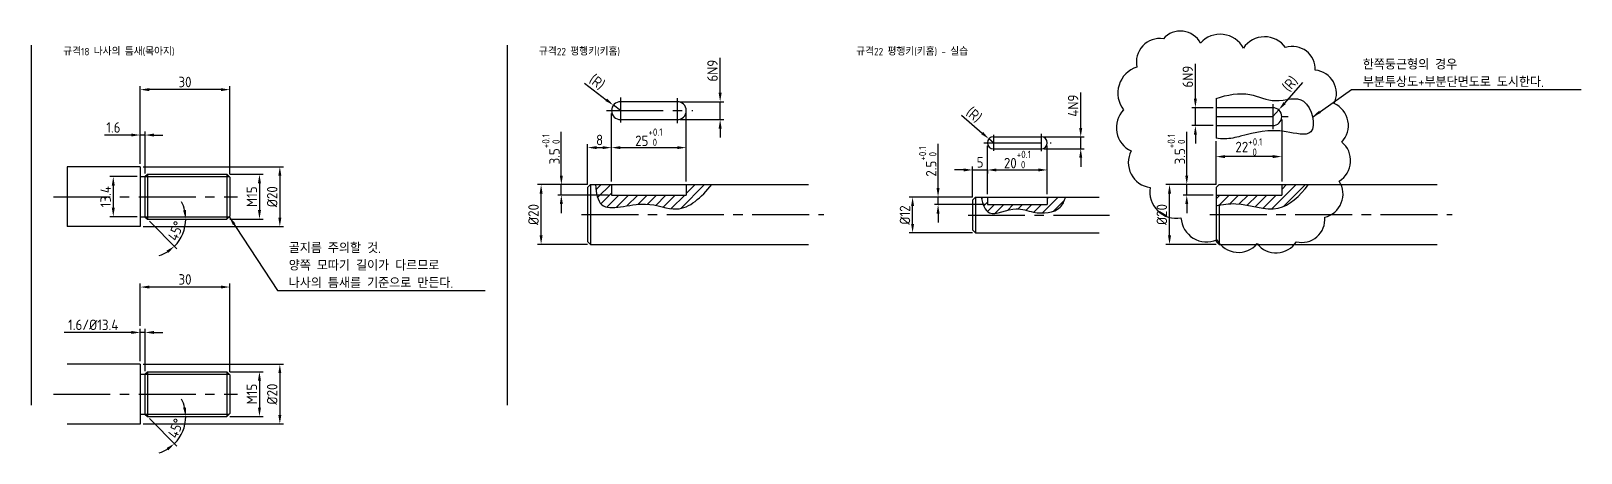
# Model space of a CAD drawing. Header units: millimetres. Extents: x 0 to 10991, y 0 to 768.
# Drawn here: x 1458 to 1977, y 280 to 421 of the extents above; entities that cross this region are included whole.
import ezdxf

# ---------------------------------------------------------------- set-up
doc = ezdxf.new("R2010")
doc.units = ezdxf.units.MM
doc.linetypes.add('CENTER2', pattern=[28.575, 19.05, -3.175, 3.175, -3.175])
for name, color, linetype in [('가는실선', 7, 'Continuous'), ('문자', 2, 'Continuous'), ('외형선', 3, 'Continuous'), ('중심선', 7, 'CENTER2')]:
    doc.layers.add(name, color=color, linetype=linetype)
doc.styles.get("Standard").update_dxf_attribs({"font": 'isocp.shx', "bigfont": 'whgtxt.shx'})
doc.dimstyles.new('ISO-25', dxfattribs={"dimtxt": 3.5, "dimasz": 3, "dimexe": 1.2, "dimexo": 1, "dimgap": 0.8, "dimtad": 1, "dimdec": 3, "dimdsep": 46, "dimtxsty": 'Standard', "dimcen": 0, "dimclrd": 7, "dimclre": 7, "dimclrt": 2, "dimadec": 0, "dimazin": 2, "dimtfac": 1, "dimtdec": 3, "dimtmove": 0, "dimatfit": 3, "dimfxl": 0, "dimlwd": -1, "dimlwe": -1, "dimarcsym": 0})

msp = doc.modelspace()

# ---------------------------------------------------------------- texts
at = {"layer": '문자', "char_height": 2.5, "attachment_point": 1}
for s, insert in [('규격18 나사의 틈새(목아지)', (1469.0793, 415.707)), ('규격22 평행키(키홈)', (1628.3685, 415.707)), ('규격22 평행키(키홈) - 실습', (1734.5628, 415.707))]:
    msp.add_mtext_dynamic_manual_height_columns(s, width=87.91333, gutter_width=12.5, heights=[0], dxfattribs=dict(at, insert=insert))
at = {"layer": '외형선', "color": 2, "char_height": 3.5}
for s, insert, attachment_point in [('한쪽둥근형의 경우 \\P부분투상도+부분단면도로 도시한다.', (1904.1802, 402.6341), 7), ('30', (1509.8672, 404.3047), 5), ('\\A1;22{\\H0.7x;\\S+0.1^  0;}', (1866.0519, 382.5691), 5), ('5', (1776.0362, 377.4404), 5), ('골지름 주의할 것. \\P양쪽 모따기 길이가 다르므로 \\P나사의 틈새를 기준으로 만든다.', (1544.5913, 335.4211), 7)]:
    msp.add_mtext(s, dxfattribs=dict(at, insert=insert, attachment_point=attachment_point))

# ---------------------------------------------------------------- blocks, each defined once
blk = doc.blocks.new('*D23')
at = {"layer": 'Defpoints', "color": 0}
for p in [(1494.87, 372.65), (1485.85, 359.25), (1494.87, 359.25)]:
    blk.add_point(p, dxfattribs=at)
at = {"layer": '외형선', "color": 7}
for p, q in [((1493.87, 372.65), (1484.65, 372.65)), ((1485.85, 369.65), (1485.85, 362.25)), ((1493.87, 359.25), (1484.65, 359.25))]:
    blk.add_line(p, q, dxfattribs=at)
for points in [[(1485.35, 369.65), (1486.35, 369.65), (1485.85, 372.65)], [(1485.35, 362.25), (1486.35, 362.25), (1485.85, 359.25)]]:
    blk.add_solid(points, dxfattribs=at)
at = {"layer": '외형선', "color": 2, "insert": (1483.3, 365.95), "char_height": 3.5, "attachment_point": 5, "rotation": 90}
blk.add_mtext('13.4', dxfattribs=at)
blk = doc.blocks.new('*D24')
at = {"layer": 'Defpoints', "color": 0}
for p in [(1494.87, 386.57), (1494.87, 375.95), (1496.47, 372.65)]:
    blk.add_point(p, dxfattribs=at)
at = {"layer": '외형선', "color": 7}
for p, q in [((1491.87, 386.57), (1482.89, 386.57)), ((1494.87, 376.95), (1494.87, 387.77)), ((1496.47, 386.57), (1494.87, 386.57)), ((1496.47, 373.65), (1496.47, 387.77)), ((1499.47, 386.57), (1502.47, 386.57))]:
    blk.add_line(p, q, dxfattribs=at)
for points in [[(1491.87, 387.07), (1491.87, 386.07), (1494.87, 386.57)], [(1499.47, 387.07), (1499.47, 386.07), (1496.47, 386.57)]]:
    blk.add_solid(points, dxfattribs=at)
at = {"layer": '외형선', "color": 2, "insert": (1485.88, 389.12), "char_height": 3.5, "attachment_point": 5}
blk.add_mtext('1.6', dxfattribs=at)
blk = doc.blocks.new('*D25')
at = {"layer": 'Defpoints', "color": 0}
for p in [(1496.47, 359.25), (1497.27, 358.45), (1497.27, 358.45), (1523.87, 358.45), (1508.37, 352.04)]:
    blk.add_point(p, dxfattribs=at)
at = {"layer": '외형선', "color": 7}
blk.add_line((1497.97, 357.74), (1507.18, 348.53), dxfattribs=at)
for start, end in [(13.4375, 26.875), (315, 0), (288.125, 301.5625)]:
    blk.add_arc((1497.27, 358.45), 12.82, start, end, dxfattribs=at)
for points in [[(1510.23, 361.49), (1509.24, 361.37), (1510.09, 358.45)], [(1503.67, 347.92), (1504.29, 347.13), (1506.33, 349.38)]]:
    blk.add_solid(points, dxfattribs=at)
at = {"layer": '외형선', "color": 2, "insert": (1506.76, 354.52), "char_height": 3.5, "attachment_point": 5, "rotation": 67.5}
blk.add_mtext('45°', dxfattribs=at)
blk = doc.blocks.new('*D26')
at = {"layer": 'Defpoints', "color": 0}
for p in [(1523.87, 373.45), (1523.87, 358.45), (1534.79, 358.45)]:
    blk.add_point(p, dxfattribs=at)
at = {"layer": '외형선', "color": 7}
for p, q in [((1524.87, 373.45), (1535.99, 373.45)), ((1534.79, 370.45), (1534.79, 361.45)), ((1524.87, 358.45), (1535.99, 358.45))]:
    blk.add_line(p, q, dxfattribs=at)
for points in [[(1534.29, 370.45), (1535.29, 370.45), (1534.79, 373.45)], [(1534.29, 361.45), (1535.29, 361.45), (1534.79, 358.45)]]:
    blk.add_solid(points, dxfattribs=at)
at = {"layer": '외형선', "color": 2, "insert": (1532.24, 365.95), "char_height": 3.5, "attachment_point": 5, "rotation": 90}
blk.add_mtext('M15', dxfattribs=at)
blk = doc.blocks.new('*D27')
at = {"layer": 'Defpoints', "color": 0}
for p in [(1494.87, 375.95), (1494.87, 355.95), (1541.61, 355.95)]:
    blk.add_point(p, dxfattribs=at)
at = {"layer": '외형선', "color": 7}
for p, q in [((1495.87, 375.95), (1542.81, 375.95)), ((1541.61, 372.95), (1541.61, 358.95)), ((1495.87, 355.95), (1542.81, 355.95))]:
    blk.add_line(p, q, dxfattribs=at)
for points in [[(1541.11, 372.95), (1542.11, 372.95), (1541.61, 375.95)], [(1541.11, 358.95), (1542.11, 358.95), (1541.61, 355.95)]]:
    blk.add_solid(points, dxfattribs=at)
at = {"layer": '외형선', "color": 2, "insert": (1539.06, 365.95), "char_height": 3.5, "attachment_point": 5, "rotation": 90}
blk.add_mtext('%%C20', dxfattribs=at)
blk = doc.blocks.new('*D30')
at = {"layer": 'Defpoints', "color": 0}
for p in [(1494.87, 320.55), (1494.87, 309.93), (1496.47, 306.63)]:
    blk.add_point(p, dxfattribs=at)
at = {"layer": '외형선', "color": 7}
for p, q in [((1494.87, 310.93), (1494.87, 321.75)), ((1496.47, 307.63), (1496.47, 321.75)), ((1491.87, 320.55), (1469.42, 320.55)), ((1496.47, 320.55), (1494.87, 320.55)), ((1499.47, 320.55), (1502.47, 320.55))]:
    blk.add_line(p, q, dxfattribs=at)
for points in [[(1491.87, 321.05), (1491.87, 320.05), (1494.87, 320.55)], [(1499.47, 321.05), (1499.47, 320.05), (1496.47, 320.55)]]:
    blk.add_solid(points, dxfattribs=at)
at = {"layer": '외형선', "color": 2, "insert": (1479.14, 323.1), "char_height": 3.5, "attachment_point": 5}
blk.add_mtext('1.6/%%C13.4', dxfattribs=at)
blk = doc.blocks.new('*D28')
at = {"layer": 'Defpoints', "color": 0}
for p in [(1494.87, 335.73), (1494.87, 321.75), (1524.87, 306.43)]:
    blk.add_point(p, dxfattribs=at)
at = {"layer": '외형선', "color": 7}
for p, q in [((1494.87, 322.75), (1494.87, 336.93)), ((1521.87, 335.73), (1497.87, 335.73)), ((1524.87, 307.43), (1524.87, 336.93))]:
    blk.add_line(p, q, dxfattribs=at)
for points in [[(1497.87, 336.23), (1497.87, 335.23), (1494.87, 335.73)], [(1521.87, 336.23), (1521.87, 335.23), (1524.87, 335.73)]]:
    blk.add_solid(points, dxfattribs=at)
at = {"layer": '외형선', "color": 2, "insert": (1509.87, 338.28), "char_height": 3.5, "attachment_point": 5}
blk.add_mtext('30', dxfattribs=at)
blk = doc.blocks.new('*D29')
at = {"layer": 'Defpoints', "color": 0}
for p in [(1496.47, 293.23), (1497.27, 292.43), (1497.27, 292.43), (1523.87, 292.43), (1508.37, 286.02)]:
    blk.add_point(p, dxfattribs=at)
at = {"layer": '외형선', "color": 7}
blk.add_line((1497.97, 291.72), (1507.18, 282.51), dxfattribs=at)
for start, end in [(13.4375, 26.875), (315, 0), (288.125, 301.5625)]:
    blk.add_arc((1497.27, 292.43), 12.82, start, end, dxfattribs=at)
for points in [[(1510.23, 295.46), (1509.24, 295.35), (1510.09, 292.43)], [(1503.67, 281.89), (1504.29, 281.11), (1506.33, 283.36)]]:
    blk.add_solid(points, dxfattribs=at)
at = {"layer": '외형선', "color": 2, "insert": (1506.76, 288.5), "char_height": 3.5, "attachment_point": 5, "rotation": 67.5}
blk.add_mtext('45°', dxfattribs=at)
blk = doc.blocks.new('*D32')
at = {"layer": 'Defpoints', "color": 0}
for p in [(1523.87, 307.43), (1523.87, 292.43), (1534.79, 292.43)]:
    blk.add_point(p, dxfattribs=at)
at = {"layer": '외형선', "color": 7}
for p, q in [((1524.87, 307.43), (1535.99, 307.43)), ((1534.79, 304.43), (1534.79, 295.43)), ((1524.87, 292.43), (1535.99, 292.43))]:
    blk.add_line(p, q, dxfattribs=at)
for points in [[(1534.29, 304.43), (1535.29, 304.43), (1534.79, 307.43)], [(1534.29, 295.43), (1535.29, 295.43), (1534.79, 292.43)]]:
    blk.add_solid(points, dxfattribs=at)
at = {"layer": '외형선', "color": 2, "insert": (1532.24, 299.93), "char_height": 3.5, "attachment_point": 5, "rotation": 90}
blk.add_mtext('M15', dxfattribs=at)
blk = doc.blocks.new('*D31')
at = {"layer": 'Defpoints', "color": 0}
for p in [(1494.87, 309.93), (1494.87, 289.93), (1541.61, 289.93)]:
    blk.add_point(p, dxfattribs=at)
at = {"layer": '외형선', "color": 7}
for p, q in [((1495.87, 309.93), (1542.81, 309.93)), ((1541.61, 306.93), (1541.61, 292.93)), ((1495.87, 289.93), (1542.81, 289.93))]:
    blk.add_line(p, q, dxfattribs=at)
for points in [[(1541.11, 306.93), (1542.11, 306.93), (1541.61, 309.93)], [(1541.11, 292.93), (1542.11, 292.93), (1541.61, 289.93)]]:
    blk.add_solid(points, dxfattribs=at)
at = {"layer": '외형선', "color": 2, "insert": (1539.06, 299.93), "char_height": 3.5, "attachment_point": 5, "rotation": 90}
blk.add_mtext('%%C20', dxfattribs=at)
blk = doc.blocks.new('*D33')
at = {"layer": 'Defpoints', "color": 0}
for p in [(1652.66, 382.36), (1677.66, 382.36), (1677.66, 382.36)]:
    blk.add_point(p, dxfattribs=at)
at = {"layer": '외형선', "color": 7}
for p, q in [((1652.66, 383.36), (1652.66, 383.56)), ((1655.66, 382.36), (1674.66, 382.36)), ((1677.66, 383.36), (1677.66, 383.56))]:
    blk.add_line(p, q, dxfattribs=at)
for points in [[(1655.66, 382.86), (1655.66, 381.86), (1652.66, 382.36)], [(1674.66, 382.86), (1674.66, 381.86), (1677.66, 382.36)]]:
    blk.add_solid(points, dxfattribs=at)
at = {"layer": '외형선', "color": 2, "insert": (1665.16, 385.83), "char_height": 3.5, "attachment_point": 5}
blk.add_mtext('25{\\H0.7x;\\S+0.1^  0;}', dxfattribs=at)
blk = doc.blocks.new('*D34')
at = {"layer": 'Defpoints', "color": 0}
for p in [(1653.28, 396.54), (1655.66, 394.72)]:
    blk.add_point(p, dxfattribs=at)
at = {"layer": '외형선', "color": 7}
for p, q in [((1643.64, 403.93), (1650.9, 398.37)), ((1655.66, 394.72), (1653.28, 396.54))]:
    blk.add_line(p, q, dxfattribs=at)
blk.add_solid([(1651.2, 398.76), (1650.6, 397.97), (1653.28, 396.54)], dxfattribs=at)
at = {"layer": '외형선', "color": 2, "insert": (1647.73, 404.22), "char_height": 3.5, "attachment_point": 5, "rotation": 322.5758}
blk.add_mtext('(R)', dxfattribs=at)
blk = doc.blocks.new('*D35')
at = {"layer": 'Defpoints', "color": 0}
for p in [(1635.85, 369.99), (1645.66, 369.99), (1652.66, 366.49)]:
    blk.add_point(p, dxfattribs=at)
at = {"layer": '외형선', "color": 7}
for p, q in [((1635.85, 372.99), (1635.85, 387.67)), ((1644.66, 369.99), (1634.65, 369.99)), ((1635.85, 366.49), (1635.85, 369.99)), ((1651.66, 366.49), (1634.65, 366.49)), ((1635.85, 363.49), (1635.85, 360.49))]:
    blk.add_line(p, q, dxfattribs=at)
for points in [[(1635.35, 372.99), (1636.35, 372.99), (1635.85, 369.99)], [(1635.35, 363.49), (1636.35, 363.49), (1635.85, 366.49)]]:
    blk.add_solid(points, dxfattribs=at)
at = {"layer": '외형선', "color": 2, "insert": (1632.38, 381.83), "char_height": 3.5, "attachment_point": 5, "rotation": 90}
blk.add_mtext('3.5{\\H0.7x;\\S+0.1^  0;}', dxfattribs=at)
blk = doc.blocks.new('*D36')
at = {"layer": 'Defpoints', "color": 0}
for p in [(1652.66, 382.36), (1652.66, 382.36), (1644.66, 368.99)]:
    blk.add_point(p, dxfattribs=at)
at = {"layer": '외형선', "color": 7}
for p, q in [((1644.66, 369.99), (1644.66, 383.56)), ((1647.66, 382.36), (1649.66, 382.36)), ((1652.66, 383.36), (1652.66, 383.56))]:
    blk.add_line(p, q, dxfattribs=at)
for points in [[(1647.66, 382.86), (1647.66, 381.86), (1644.66, 382.36)], [(1649.66, 382.86), (1649.66, 381.86), (1652.66, 382.36)]]:
    blk.add_solid(points, dxfattribs=at)
at = {"layer": '외형선', "color": 2, "insert": (1648.66, 384.91), "char_height": 3.5, "attachment_point": 5}
blk.add_mtext('8', dxfattribs=at)
blk = doc.blocks.new('*D37')
at = {"layer": 'Defpoints', "color": 0}
for p in [(1629.08, 369.99), (1635.85, 369.99), (1645.66, 349.99)]:
    blk.add_point(p, dxfattribs=at)
at = {"layer": '외형선', "color": 7}
for p, q in [((1634.85, 369.99), (1627.88, 369.99)), ((1629.08, 352.99), (1629.08, 366.99)), ((1644.66, 349.99), (1627.88, 349.99))]:
    blk.add_line(p, q, dxfattribs=at)
for points in [[(1628.58, 366.99), (1629.58, 366.99), (1629.08, 369.99)], [(1628.58, 352.99), (1629.58, 352.99), (1629.08, 349.99)]]:
    blk.add_solid(points, dxfattribs=at)
at = {"layer": '외형선', "color": 2, "insert": (1626.53, 359.99), "char_height": 3.5, "attachment_point": 5, "rotation": 90}
blk.add_mtext('%%C20', dxfattribs=at)
blk = doc.blocks.new('*D38')
at = {"layer": 'Defpoints', "color": 0}
for p in [(1674.66, 397.72), (1689.02, 397.72), (1674.66, 391.72)]:
    blk.add_point(p, dxfattribs=at)
at = {"layer": '외형선', "color": 7}
for p, q in [((1689.02, 400.72), (1689.02, 412.43)), ((1675.66, 397.72), (1690.22, 397.72)), ((1689.02, 391.72), (1689.02, 397.72)), ((1675.66, 391.72), (1690.22, 391.72)), ((1689.02, 388.72), (1689.02, 385.72))]:
    blk.add_line(p, q, dxfattribs=at)
for points in [[(1688.52, 400.72), (1689.52, 400.72), (1689.02, 397.72)], [(1688.52, 388.72), (1689.52, 388.72), (1689.02, 391.72)]]:
    blk.add_solid(points, dxfattribs=at)
at = {"layer": '외형선', "color": 2, "insert": (1686.47, 408.08), "char_height": 3.5, "attachment_point": 5, "rotation": 90}
blk.add_mtext('6N9', dxfattribs=at)
blk = doc.blocks.new('*D39')
at = {"layer": 'Defpoints', "color": 0}
for p in [(1778.54, 375.78), (1798.54, 374.89), (1798.54, 374.89)]:
    blk.add_point(p, dxfattribs=at)
at = {"layer": '외형선', "color": 7}
for p, q in [((1778.54, 374.78), (1778.54, 373.69)), ((1781.54, 374.89), (1795.54, 374.89)), ((1798.54, 375.89), (1798.54, 376.09))]:
    blk.add_line(p, q, dxfattribs=at)
for points in [[(1781.54, 375.39), (1781.54, 374.39), (1778.54, 374.89)], [(1795.54, 375.39), (1795.54, 374.39), (1798.54, 374.89)]]:
    blk.add_solid(points, dxfattribs=at)
at = {"layer": '외형선', "color": 2, "insert": (1788.54, 378.37), "char_height": 3.5, "attachment_point": 5}
blk.add_mtext('20{\\H0.7x;\\S+0.1^  0;}', dxfattribs=at)
blk = doc.blocks.new('*D40')
at = {"layer": 'Defpoints', "color": 0}
for p in [(1796.54, 385.96), (1809.74, 385.96), (1796.54, 381.96)]:
    blk.add_point(p, dxfattribs=at)
at = {"layer": '외형선', "color": 7}
for p, q in [((1809.74, 388.96), (1809.74, 400.81)), ((1797.54, 385.96), (1810.94, 385.96)), ((1809.74, 381.96), (1809.74, 385.96)), ((1797.54, 381.96), (1810.94, 381.96)), ((1809.74, 378.96), (1809.74, 375.96))]:
    blk.add_line(p, q, dxfattribs=at)
for points in [[(1809.24, 388.96), (1810.24, 388.96), (1809.74, 385.96)], [(1809.24, 378.96), (1810.24, 378.96), (1809.74, 381.96)]]:
    blk.add_solid(points, dxfattribs=at)
at = {"layer": '외형선', "color": 2, "insert": (1807.19, 396.39), "char_height": 3.5, "attachment_point": 5, "rotation": 90}
blk.add_mtext('4N9', dxfattribs=at)
blk = doc.blocks.new('*D41')
at = {"layer": 'Defpoints', "color": 0}
for p in [(1779.02, 385.27), (1780.54, 383.96)]:
    blk.add_point(p, dxfattribs=at)
at = {"layer": '외형선', "color": 7}
for p, q in [((1769.81, 393.19), (1776.75, 387.22)), ((1780.54, 383.96), (1779.02, 385.27))]:
    blk.add_line(p, q, dxfattribs=at)
blk.add_solid([(1777.07, 387.6), (1776.42, 386.85), (1779.02, 385.27)], dxfattribs=at)
at = {"layer": '외형선', "color": 2, "insert": (1773.92, 393.25), "char_height": 3.5, "attachment_point": 5, "rotation": 319.2941}
blk.add_mtext('(R)', dxfattribs=at)
blk = doc.blocks.new('*D42')
at = {"layer": 'Defpoints', "color": 0}
for p in [(1761.98, 365.82), (1774.54, 365.82), (1778.54, 363.32)]:
    blk.add_point(p, dxfattribs=at)
at = {"layer": '외형선', "color": 7}
for p, q in [((1761.98, 368.82), (1761.98, 383.59)), ((1773.54, 365.82), (1760.78, 365.82)), ((1777.54, 363.32), (1760.78, 363.32)), ((1761.98, 363.32), (1761.98, 365.82)), ((1761.98, 360.32), (1761.98, 357.32))]:
    blk.add_line(p, q, dxfattribs=at)
for points in [[(1761.48, 368.82), (1762.48, 368.82), (1761.98, 365.82)], [(1761.48, 360.32), (1762.48, 360.32), (1761.98, 363.32)]]:
    blk.add_solid(points, dxfattribs=at)
at = {"layer": '외형선', "color": 2, "insert": (1758.5, 377.7), "char_height": 3.5, "attachment_point": 5, "rotation": 90}
blk.add_mtext('2.5{\\H0.7x;\\S+0.1^  0;}', dxfattribs=at)
blk = doc.blocks.new('*D43')
at = {"layer": 'Defpoints', "color": 0}
for p in [(1753.45, 365.82), (1761.98, 365.82), (1774.54, 353.82)]:
    blk.add_point(p, dxfattribs=at)
at = {"layer": '외형선', "color": 7}
for p, q in [((1760.98, 365.82), (1752.25, 365.82)), ((1753.45, 356.82), (1753.45, 362.82)), ((1773.54, 353.82), (1752.25, 353.82))]:
    blk.add_line(p, q, dxfattribs=at)
for points in [[(1752.95, 362.82), (1753.95, 362.82), (1753.45, 365.82)], [(1752.95, 356.82), (1753.95, 356.82), (1753.45, 353.82)]]:
    blk.add_solid(points, dxfattribs=at)
at = {"layer": '외형선', "color": 2, "insert": (1750.9, 359.82), "char_height": 3.5, "attachment_point": 5, "rotation": 90}
blk.add_mtext('%%C12', dxfattribs=at)
blk = doc.blocks.new('*D55')
at = {"layer": 'Defpoints', "color": 0}
for p in [(1845.24, 369.99), (1856.05, 369.99), (1855.05, 366.49)]:
    blk.add_point(p, dxfattribs=at)
at = {"layer": '외형선', "color": 7}
for p, q in [((1845.24, 372.99), (1845.24, 387.67)), ((1855.05, 369.99), (1844.04, 369.99)), ((1845.24, 366.49), (1845.24, 369.99)), ((1854.05, 366.49), (1844.04, 366.49)), ((1845.24, 363.49), (1845.24, 360.49))]:
    blk.add_line(p, q, dxfattribs=at)
for points in [[(1844.74, 372.99), (1845.74, 372.99), (1845.24, 369.99)], [(1844.74, 363.49), (1845.74, 363.49), (1845.24, 366.49)]]:
    blk.add_solid(points, dxfattribs=at)
at = {"layer": '외형선', "color": 2, "insert": (1841.76, 381.83), "char_height": 3.5, "attachment_point": 5, "rotation": 90}
blk.add_mtext('3.5{\\H0.7x;\\S+0.1^  0;}', dxfattribs=at)
blk = doc.blocks.new('*D56')
at = {"layer": 'Defpoints', "color": 0}
for p in [(1839.47, 369.99), (1846.24, 369.99), (1856.05, 349.99)]:
    blk.add_point(p, dxfattribs=at)
at = {"layer": '외형선', "color": 7}
for p, q in [((1845.24, 369.99), (1838.27, 369.99)), ((1839.47, 352.99), (1839.47, 366.99)), ((1855.05, 349.99), (1838.27, 349.99))]:
    blk.add_line(p, q, dxfattribs=at)
for points in [[(1838.97, 366.99), (1839.97, 366.99), (1839.47, 369.99)], [(1838.97, 352.99), (1839.97, 352.99), (1839.47, 349.99)]]:
    blk.add_solid(points, dxfattribs=at)
at = {"layer": '외형선', "color": 2, "insert": (1836.91, 359.99), "char_height": 3.5, "attachment_point": 5, "rotation": 90}
blk.add_mtext('%%C20', dxfattribs=at)
blk = doc.blocks.new('*D57')
at = {"layer": 'Defpoints', "color": 0}
for p in [(1848.13, 395.72), (1855.05, 395.72), (1855.05, 389.72)]:
    blk.add_point(p, dxfattribs=at)
at = {"layer": '외형선', "color": 7}
for p, q in [((1848.13, 398.72), (1848.13, 410.43)), ((1854.05, 395.72), (1846.93, 395.72)), ((1848.13, 389.72), (1848.13, 395.72)), ((1854.05, 389.72), (1846.93, 389.72)), ((1848.13, 386.72), (1848.13, 383.72))]:
    blk.add_line(p, q, dxfattribs=at)
for points in [[(1847.63, 398.72), (1848.63, 398.72), (1848.13, 395.72)], [(1847.63, 386.72), (1848.63, 386.72), (1848.13, 389.72)]]:
    blk.add_solid(points, dxfattribs=at)
at = {"layer": '외형선', "color": 2, "insert": (1845.58, 406.08), "char_height": 3.5, "attachment_point": 5, "rotation": 90}
blk.add_mtext('6N9', dxfattribs=at)
blk = doc.blocks.new('*D58')
at = {"layer": 'Defpoints', "color": 0}
for p in [(1876.03, 394.98), (1874.05, 392.72)]:
    blk.add_point(p, dxfattribs=at)
at = {"layer": '외형선', "color": 7}
for p, q in [((1884.02, 404.12), (1878, 397.24)), ((1874.05, 392.72), (1876.03, 394.98))]:
    blk.add_line(p, q, dxfattribs=at)
blk.add_solid([(1877.63, 397.57), (1878.38, 396.91), (1876.03, 394.98)], dxfattribs=at)
at = {"layer": '외형선', "color": 2, "insert": (1879.95, 403.6), "char_height": 3.5, "attachment_point": 5, "rotation": 48.8309}
blk.add_mtext('(R)', dxfattribs=at)

# ---------------------------------------------------------------- dimensions: what is measured, and where the dimension line sits
at = {"layer": '외형선'}
for base, p1, p2, text, picture, middle in [((1689.0176, 397.7209), (1674.6648, 391.7209), (1674.6648, 397.7209), '<>N9', '*D38', (1686.4676, 408.0759)), ((1848.1347, 395.7209), (1855.0519, 389.7209), (1855.0519, 395.7209), '<>N9', '*D57', (1845.5847, 406.0759)), ((1809.7434, 385.9639), (1796.5362, 381.9639), (1796.5362, 385.9639), '<>N9', '*D40', (1807.1934, 396.3892)), ((1635.8537, 369.9925), (1652.6648, 366.4925), (1645.6648, 369.9925), '<>{\\H0.7x;\\S+0.1^  0;}', '*D35', (1632.3777, 381.8325)), ((1845.2409, 369.9925), (1855.0519, 366.4925), (1856.0519, 369.9925), '<>{\\H0.7x;\\S+0.1^  0;}', '*D55', (1841.7648, 381.8325)), ((1761.9802, 365.8168), (1778.5362, 363.3168), (1774.5362, 365.8168), '<>{\\H0.7x;\\S+0.1^  0;}', '*D42', (1758.5042, 377.7013)), ((1541.6138, 355.948), (1494.8672, 375.948), (1494.8672, 355.948), '%%C<>', '*D27', (1539.0634, 365.948)), ((1629.0782, 369.9925), (1645.6648, 349.9925), (1635.8537, 369.9925), '%%C<>', '*D37', (1626.5279, 359.9925)), ((1839.4653, 369.9925), (1856.0519, 349.9925), (1846.2409, 369.9925), '%%C<>', '*D56', (1836.915, 359.9925)), ((1753.4549, 365.8168), (1774.5362, 353.8168), (1761.9802, 365.8168), '%%C<>', '*D43', (1750.9046, 359.8168)), ((1541.6138, 289.9257), (1494.8672, 309.9257), (1494.8672, 289.9257), '%%C<>', '*D31', (1539.0634, 299.9257))]:
    dim = msp.add_linear_dim(base=base, p1=p1, p2=p2, angle=90, text=text, dimstyle='ISO-25', dxfattribs=at)
    dim.commit()
    dim.dimension.update_dxf_attribs({"geometry": picture, "text_midpoint": middle})
for center, mpoint, picture, middle in [((1655.6648, 394.7209), (1653.2823, 396.544), '*D34', (1647.7324, 404.2223)), ((1874.0519, 392.7209), (1876.0268, 394.9792), '*D58', (1879.9485, 403.6034)), ((1780.5362, 383.9639), (1779.02, 385.2683), '*D41', (1773.9188, 393.2516))]:
    dim = msp.add_radius_dim(center=center, mpoint=mpoint, text='(R)', dimstyle='ISO-25', dxfattribs=at)
    dim.commit()
    dim.dimension.update_dxf_attribs({"geometry": picture, "text_midpoint": middle})
for base, p1, p2, picture, middle in [((1494.8672, 386.5689), (1496.4672, 372.648), (1494.8672, 375.948), '*D24', (1485.8804, 389.1189)), ((1652.6648, 382.3567), (1644.6648, 368.9925), (1652.6648, 382.3567), '*D36', (1648.6648, 384.9067)), ((1494.8672, 335.7324), (1524.8672, 306.4257), (1494.8672, 321.7465), '*D28', (1509.8672, 338.2824))]:
    dim = msp.add_linear_dim(base=base, p1=p1, p2=p2, dimstyle='ISO-25', dxfattribs=at)
    dim.commit()
    dim.dimension.update_dxf_attribs({"geometry": picture, "text_midpoint": middle})
for base, p1, p2, text, picture, middle in [((1677.6648, 382.3567), (1652.6648, 382.3567), (1677.6648, 382.3567), '<>{\\H0.7x;\\S+0.1^  0;}', '*D33', (1665.1648, 385.8327)), ((1798.5362, 374.8904), (1778.5362, 375.7754), (1798.5362, 374.8904), '<>{\\H0.7x;\\S+0.1^  0;}', '*D39', (1788.5362, 378.3664)), ((1494.8672, 320.5465), (1496.4672, 306.6257), (1494.8672, 309.9257), '<>/%%C13.4', '*D30', (1479.1422, 323.0965))]:
    dim = msp.add_linear_dim(base=base, p1=p1, p2=p2, text=text, dimstyle='ISO-25', dxfattribs=at)
    dim.commit()
    dim.dimension.update_dxf_attribs({"geometry": picture, "text_midpoint": middle})
dim = msp.add_linear_dim(base=(1485.8516, 359.248), p1=(1494.8672, 372.648), p2=(1494.8672, 359.248), angle=90, dimstyle='ISO-25', dxfattribs=at)
dim.commit()
dim.dimension.update_dxf_attribs({"geometry": '*D23', "text_midpoint": (1483.3016, 365.948)})
for base, p1, p2, picture, middle in [((1534.7864, 358.448), (1523.8672, 373.448), (1523.8672, 358.448), '*D26', (1534.7864, 365.948)), ((1534.7864, 292.4257), (1523.8672, 307.4257), (1523.8672, 292.4257), '*D32', (1534.7864, 299.9257))]:
    dim = msp.add_linear_dim(base=base, p1=p1, p2=p2, angle=90, text='M<>', dimstyle='ISO-25', dxfattribs=at)
    dim.commit()
    dim.dimension.update_dxf_attribs({"geometry": picture, "text_midpoint": middle, "dimtype": 160})
for base, line1, line2, picture, middle in [((1508.3705, 352.0375), ((1497.2672, 358.448), (1523.8672, 358.448)), ((1496.4672, 359.248), (1497.2672, 358.448)), '*D25', (1506.7564, 354.5175)), ((1508.3705, 286.0152), ((1497.2672, 292.4257), (1523.8672, 292.4257)), ((1496.4672, 293.2257), (1497.2672, 292.4257)), '*D29', (1506.7564, 288.4951))]:
    dim = msp.add_angular_dim_2l(base=base, line1=line1, line2=line2, dimstyle='ISO-25', dxfattribs=at)
    dim.commit()
    dim.dimension.update_dxf_attribs({"geometry": picture, "text_midpoint": middle})

# ---------------------------------------------------------------- hatches: boundary and pattern name
at = {"layer": '가는실선'}
h = msp.add_hatch(dxfattribs=at)
h.set_pattern_fill('ANSI31', color=256, scale=0.7)
edge = h.paths.add_edge_path()
edge.add_spline(control_points=[(1647.2658, 369.9925), (1647.5109, 367.0924), (1648.8916, 359.437), (1663.2425, 365.6853), (1676.116, 359.3883), (1682.6167, 365.7235), (1686.2873, 369.9925)], knot_values=[2.27177271, 2.27177271, 2.27177271, 2.27177271, 9.70993392, 24.30907448, 34.97327706, 49.67107646, 49.67107646, 49.67107646, 49.67107646], degree=3, periodic=0)
edge.add_line((1686.2873, 369.9925), (1677.6648, 369.9925))
edge.add_line((1677.6648, 369.9925), (1677.6648, 366.4925))
edge.add_line((1677.6648, 366.4925), (1652.6648, 366.4925))
edge.add_line((1652.6648, 366.4925), (1652.6648, 369.9925))
edge.add_line((1652.6648, 369.9925), (1647.2658, 369.9925))
h = msp.add_hatch(dxfattribs=at)
h.set_pattern_fill('ANSI31', color=256, scale=0.7)
edge = h.paths.add_edge_path()
edge.add_spline(control_points=[(1856.0519, 363.128), (1857.894, 363.4874), (1864.4702, 364.207), (1876.2685, 359.2831), (1882.9541, 366.228), (1886.0492, 369.9925)], knot_values=[6.24774681, 6.24774681, 6.24774681, 6.24774681, 11.87349485, 26.09704746, 39.27067232, 39.27067232, 39.27067232, 39.27067232], degree=3, periodic=0)
edge.add_line((1886.0492, 369.9925), (1877.0519, 369.9925))
edge.add_line((1877.0519, 369.9925), (1877.0519, 366.4925))
edge.add_line((1877.0519, 366.4925), (1855.0519, 366.4925))
edge.add_line((1855.0519, 366.4925), (1855.0519, 362.9179))
edge.add_spline(control_points=[(1855.0519, 362.9179), (1855.3846, 362.9925), (1855.7179, 363.0628), (1856.0519, 363.128)], knot_values=[5.22766681, 5.22766681, 5.22766681, 5.22766681, 6.24774681, 6.24774681, 6.24774681, 6.24774681], degree=3, periodic=0)
h = msp.add_hatch(dxfattribs=at)
h.set_pattern_fill('ANSI31', color=256, scale=0.7)
edge = h.paths.add_edge_path()
edge.add_spline(control_points=[(1776.3913, 365.8168), (1776.953, 363.3596), (1778.7329, 358.1346), (1787.4706, 363.1691), (1794.5918, 359.9927), (1802.5054, 360.5839), (1804.2625, 364.4848), (1804.6576, 365.8168)], knot_values=[1.75372652, 1.75372652, 1.75372652, 1.75372652, 8.02973162, 17.11918761, 22.99809239, 32.05073889, 36.05513886, 36.05513886, 36.05513886, 36.05513886], degree=3, periodic=0)
edge.add_line((1804.6576, 365.8168), (1798.5362, 365.8168))
edge.add_line((1798.5362, 365.8168), (1798.5362, 363.3168))
edge.add_line((1798.5362, 363.3168), (1778.5362, 363.3168))
edge.add_line((1778.5362, 363.3168), (1778.5362, 365.8168))
edge.add_line((1778.5362, 365.8168), (1776.3913, 365.8168))

# ---------------------------------------------------------------- linework, layer by layer
for p, q in [((1652.6648, 370.9925), (1652.6648, 393.7209)), ((1677.6648, 370.9925), (1677.6648, 393.7209)), ((1877.0519, 391.7209), (1877.0519, 370.9925)), ((1855.0519, 369.9925), (1855.0519, 384.54)), ((1778.5362, 366.8168), (1778.5362, 382.9639)), ((1798.5362, 366.8168), (1798.5362, 382.9639)), ((1496.4672, 372.648), (1524.6672, 372.648)), ((1496.4672, 359.248), (1524.6672, 359.248)), ((1496.4672, 306.6257), (1524.6672, 306.6257)), ((1496.4672, 293.2257), (1524.6672, 293.2257))]:
    msp.add_line(p, q, dxfattribs=at)
for points, knots in [([(1855.0519, 398.8041), (1858.901, 400.0301), (1865.6275, 401.4923), (1874.8306, 396.5212), (1885.902, 401.4647), (1889.798, 384.6763), (1875.0206, 389.2253), (1866.6421, 386.9815), (1858.7538, 385.05), (1856.0148, 385.3573), (1855.0519, 385.54)], [3.9312686, 3.9312686, 3.9312686, 3.9312686, 15.50245135, 24.33632786, 33.73301193, 44.24313541, 52.48234926, 67.77884544, 73.18022052, 76.12467077, 76.12467077, 76.12467077, 76.12467077]), ([(1647.2658, 369.9925), (1647.5109, 367.0924), (1648.8916, 359.437), (1663.2425, 365.6853), (1676.116, 359.3883), (1682.6167, 365.7235), (1686.2873, 369.9925)], [2.27177271, 2.27177271, 2.27177271, 2.27177271, 9.70993392, 24.30907448, 34.97327706, 49.67107646, 49.67107646, 49.67107646, 49.67107646]), ([(1855.0519, 362.9179), (1857.2194, 363.4037), (1864.1058, 364.3591), (1876.2685, 359.2831), (1882.9541, 366.228), (1886.0492, 369.9925)], [5.22766681, 5.22766681, 5.22766681, 5.22766681, 11.87349485, 26.09704746, 39.27067232, 39.27067232, 39.27067232, 39.27067232]), ([(1776.3913, 365.8168), (1776.953, 363.3596), (1778.7329, 358.1346), (1787.4706, 363.1691), (1794.5918, 359.9927), (1802.5054, 360.5839), (1804.2625, 364.4848), (1804.6576, 365.8168)], [1.75372652, 1.75372652, 1.75372652, 1.75372652, 8.02973162, 17.11918761, 22.99809239, 32.05073889, 36.05513886, 36.05513886, 36.05513886, 36.05513886])]:
    msp.add_open_spline(points, degree=3, knots=knots, dxfattribs=at)
at = {"layer": '문자'}
msp.add_lwpolyline([(1864.2036, 415.6317, 0.52056705), (1849.8514, 417.319, 0.52056705), (1849.8514, 417.319, 0.52056705), (1837.3988, 418.7954, 0.52056705), (1837.3988, 418.7954, 0.52056705), (1828.5343, 409.3043, 0.52056705), (1828.5343, 409.3043, 0.52056705), (1824.102, 394.9621, 0.52056705), (1824.102, 394.9621, 0.52056705), (1826.6347, 381.2527, 0.52056705), (1826.6347, 381.2527, 0.52056705), (1832.9665, 369.0197, 0.52056705), (1832.9665, 369.0197, 0.52056705), (1843.3085, 358.8958, 0.52056705), (1843.3085, 358.8958, 0.52056705), (1855.339, 351.5138, 0.52056705), (1855.339, 351.5138, 0.52056705), (1868.8469, 350.2483, 0.52056705), (1868.8469, 350.2483, 0.52056705), (1881.9327, 350.8811, 0.52056705), (1881.9327, 350.8811, 0.52056705), (1891.4304, 359.1067, 0.52056705), (1891.4304, 359.1067, 0.52056705), (1896.2848, 371.1288, 0.52056705), (1896.2848, 371.1288, 0.52056705), (1897.1291, 384.2055, 0.52056705), (1897.1291, 384.2055, 0.52056705), (1894.5963, 397.0712, 0.52056705), (1894.5963, 397.0712, 0.52056705), (1888.2645, 408.2497, 0.52056705), (1888.2645, 408.2497, 0.52056705), (1878.3447, 415.8426, 0.52056705), (1878.3447, 415.8426, 0.52056705)], format="xyb", close=True, dxfattribs=at)
at = {"layer": '외형선'}
for p, q in [((1458.3038, 416.6669), (1458.3038, 296.2007)), ((1617.6947, 416.6669), (1617.6947, 296.2007)), ((1674.6648, 397.7209), (1655.6648, 397.7209)), ((1855.0519, 398.8041), (1855.0519, 385.54)), ((1874.0519, 395.7209), (1855.0519, 395.7209)), ((1655.6648, 391.7209), (1674.6648, 391.7209)), ((1855.0519, 389.7209), (1874.0519, 389.7209)), ((1780.5362, 385.9639), (1796.5362, 385.9639)), ((1796.5362, 385.9639), (1796.5362, 381.9639)), ((1780.5362, 381.9639), (1796.5362, 381.9639)), ((1494.8672, 375.948), (1470.4272, 375.948)), ((1470.4272, 375.948), (1470.4272, 355.948)), ((1494.8672, 375.948), (1494.8672, 355.948)), ((1494.8672, 372.648), (1496.4672, 372.648)), ((1496.4672, 372.648), (1497.2672, 373.448)), ((1496.4672, 372.648), (1496.4672, 359.248)), ((1497.2672, 373.448), (1523.8672, 373.448)), ((1497.2672, 373.448), (1497.2672, 358.448)), ((1523.8672, 373.448), (1524.8672, 372.448)), ((1523.8672, 373.448), (1523.8672, 358.448)), ((1524.8672, 372.448), (1524.8672, 359.448)), ((1644.6648, 368.9925), (1645.6648, 369.9925)), ((1644.6648, 368.9925), (1644.6648, 350.9925)), ((1645.6648, 369.9925), (1718.6569, 369.9925)), ((1645.6648, 369.9925), (1645.6648, 349.9925)), ((1652.6648, 369.9925), (1652.6648, 366.4925)), ((1677.6648, 369.9925), (1677.6648, 366.4925)), ((1855.0519, 368.9925), (1856.0519, 369.9925)), ((1855.0519, 368.9925), (1855.0519, 350.9925)), ((1856.0519, 369.9925), (1929.044, 369.9925)), ((1877.0519, 369.9925), (1877.0519, 366.4925)), ((1652.6648, 366.4925), (1677.6648, 366.4925)), ((1774.5362, 365.8168), (1773.5362, 364.8168)), ((1773.5362, 364.8168), (1773.5362, 354.8168)), ((1774.5362, 365.8168), (1815.9606, 365.8168)), ((1774.5362, 365.8168), (1774.5362, 353.8168)), ((1778.5362, 365.8168), (1778.5362, 363.3168)), ((1778.5362, 363.3168), (1798.5362, 363.3168)), ((1798.5362, 365.8168), (1798.5362, 363.3168)), ((1855.0519, 366.4925), (1877.0519, 366.4925)), ((1494.8672, 359.248), (1496.4672, 359.248)), ((1496.4672, 359.248), (1497.2672, 358.448)), ((1497.2672, 358.448), (1523.8672, 358.448)), ((1524.8672, 359.448), (1523.8672, 358.448)), ((1856.0519, 363.128), (1856.0519, 349.9925)), ((1494.8672, 355.948), (1470.4272, 355.948)), ((1774.5362, 353.8168), (1773.5362, 354.8168)), ((1774.5362, 353.8168), (1815.9606, 353.8168)), ((1645.6648, 349.9925), (1644.6648, 350.9925)), ((1645.6648, 349.9925), (1718.6569, 349.9925)), ((1856.0519, 349.9925), (1855.0519, 350.9925)), ((1856.0519, 349.9925), (1929.044, 349.9925)), ((1494.8672, 309.9257), (1470.4272, 309.9257)), ((1494.8672, 309.9257), (1494.8672, 289.9257)), ((1494.8672, 306.6257), (1496.4672, 306.6257)), ((1496.4672, 306.6257), (1497.2672, 307.4257)), ((1496.4672, 306.6257), (1496.4672, 293.2257)), ((1497.2672, 307.4257), (1523.8672, 307.4257)), ((1497.2672, 307.4257), (1497.2672, 292.4257)), ((1523.8672, 307.4257), (1524.8672, 306.4257)), ((1523.8672, 307.4257), (1523.8672, 292.4257)), ((1524.8672, 306.4257), (1524.8672, 293.4257)), ((1494.8672, 293.2257), (1496.4672, 293.2257)), ((1496.4672, 293.2257), (1497.2672, 292.4257)), ((1497.2672, 292.4257), (1523.8672, 292.4257)), ((1524.8672, 293.4257), (1523.8672, 292.4257)), ((1494.8672, 289.9257), (1470.4272, 289.9257))]:
    msp.add_line(p, q, dxfattribs=at)
at = {"layer": '외형선', "color": 7}
for p, q in [((1494.8672, 387.7689), (1494.8672, 402.9547)), ((1521.8672, 401.7547), (1497.8672, 401.7547)), ((1524.8672, 373.448), (1524.8672, 402.9547)), ((1874.0519, 379.3567), (1858.0519, 379.3567)), ((1770.5362, 374.8904), (1767.5362, 374.8904)), ((1773.5362, 365.8168), (1773.5362, 376.0904)), ((1773.5362, 374.8904), (1778.5362, 374.8904))]:
    msp.add_line(p, q, dxfattribs=at)
at = {"layer": '외형선'}
for centre, radius, start, end in [((1655.6648, 394.7209), 3, 90, 270), ((1674.6648, 394.7209), 3, 270, 90), ((1874.0519, 392.7209), 3, 270, 90), ((1780.5362, 383.9639), 2, 90, 270), ((1796.5362, 383.9639), 2, 270, 90)]:
    msp.add_arc(centre, radius, start, end, dxfattribs=at)
at = {"layer": '외형선', "color": 7}
for points in [[(1497.8672, 402.2547), (1497.8672, 401.2547), (1494.8672, 401.7547)], [(1521.8672, 402.2547), (1521.8672, 401.2547), (1524.8672, 401.7547)], [(1858.0519, 379.8567), (1858.0519, 378.8567), (1855.0519, 379.3567)], [(1874.0519, 379.8567), (1874.0519, 378.8567), (1877.0519, 379.3567)], [(1770.5362, 375.3904), (1770.5362, 374.3904), (1773.5362, 374.8904)]]:
    msp.add_solid(points, dxfattribs=at)
at = {"layer": '중심선'}
for p, q in [((1650.9485, 394.7209), (1679.8568, 394.7209)), ((1655.6648, 399.1191), (1655.6648, 390.7313)), ((1674.6648, 398.9174), (1674.6648, 390.4883)), ((1874.0519, 396.9174), (1874.0519, 388.4883)), ((1855.0519, 392.7209), (1879.2439, 392.7209)), ((1780.5362, 386.6587), (1780.5362, 381.3247)), ((1796.5362, 386.9506), (1796.5362, 381.2002)), ((1777.2591, 383.9639), (1799.8254, 383.9639)), ((1465.8129, 365.948), (1527.4675, 365.948)), ((1642.5882, 359.9925), (1723.7018, 359.9925)), ((1772.0284, 359.8168), (1819.3644, 359.8168)), ((1852.9754, 359.9925), (1934.0889, 359.9925)), ((1465.8129, 299.9257), (1527.4675, 299.9257))]:
    msp.add_line(p, q, dxfattribs=at)

msp.set_redraw_order([(e.dxf.handle, doc.entitydb.next_handle()) for e in msp.query("TEXT MTEXT ATTDEF DIMENSION ARC_DIMENSION")])  # texts and dimensions are drawn at this point

# ---------------------------------------------------------------- leaders
at = {"layer": '외형선', "annotation_type": 0, "has_hookline": 1, "hookline_direction": 0}
for points, text_width in [([(1887.3688, 392.5899), (1900.3802, 401.8341), (1903.3802, 401.8341)], 73.0479), ([(1524.6672, 359.248), (1540.7913, 334.6211), (1543.7913, 334.6211)], 65.7854)]:
    msp.add_leader(points, dimstyle='ISO-25', override={"dimgap": 0.8, "dimtad": 1}, dxfattribs=dict(at, text_width=text_width))

doc.saveas('drawing.dxf')
